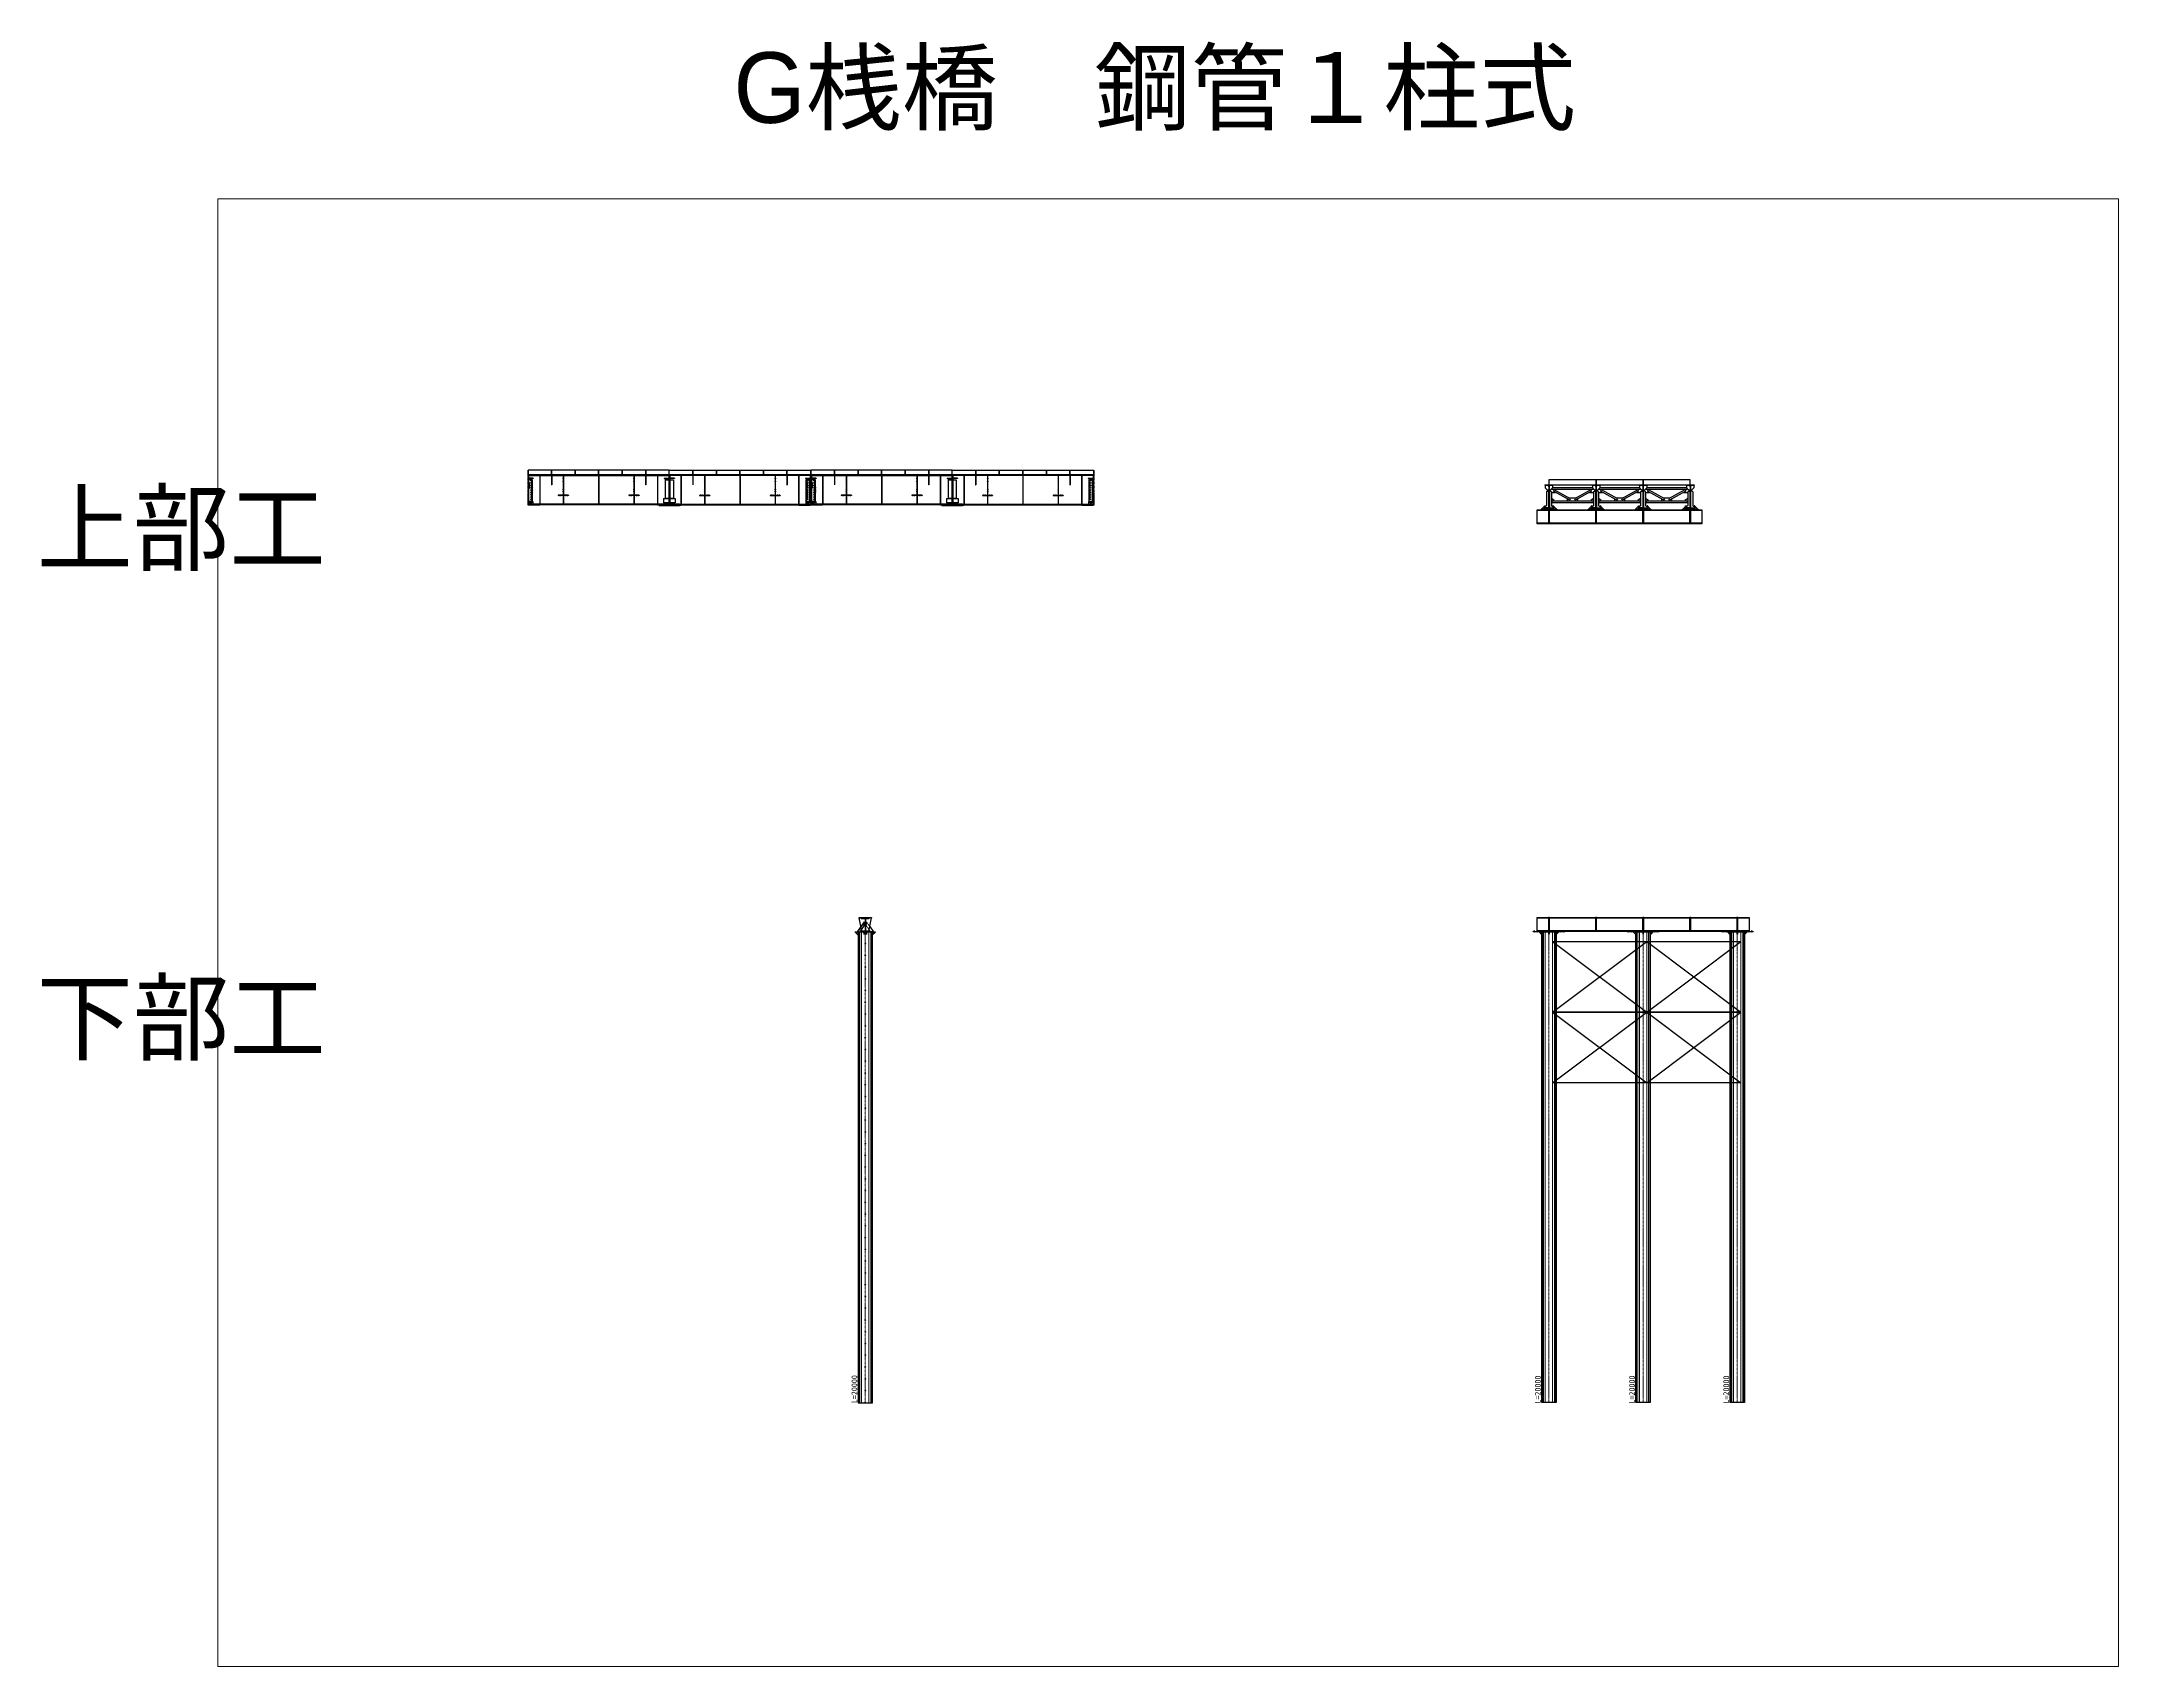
# Model space of a CAD drawing. Extents: x 146707 to 337808, y -286669 to -179901.
# Drawn here: x 249576 to 337808, y -286669 to -217600 of the extents above; entities that cross this region are included whole.
import ezdxf

# ---------------------------------------------------------------- set-up
doc = ezdxf.new("R2010")
doc.units = 0
doc.header["$PDMODE"] = 1
doc.linetypes.add('CENTER', pattern=[2, 1.25, -0.25, 0.25, -0.25])
doc.linetypes.add('DASHED', pattern=[0.75, 0.5, -0.25])
doc.layers.get('0').update_dxf_attribs({"linetype": 'CONTINUOUS'})
doc.layers.get('Defpoints').update_dxf_attribs({"linetype": 'CONTINUOUS', "true_color": 0x5f994c})
for name, color, linetype, lineweight in [('D-BMK', 2, 'CENTER', 13), ('D-STR-CL', 1, 'CENTER', 13), ('D-STR-DIM', 7, 'CONTINUOUS', 13)]:
    doc.layers.add(name, color=color, linetype=linetype, lineweight=lineweight)
for name, color, linetype in [('D-DTR-PG', 7, 'CONTINUOUS'), ('D-STR-BRACE', 1, 'CONTINUOUS'), ('D-STR-G', 1, 'CONTINUOUS'), ('D-STR-G-UKEKETA', 1, 'CONTINUOUS'), ('D-STR-KOUKANKUI', 1, 'CONTINUOUS'), ('D-STR-STR_PG', 7, 'CONTINUOUS'), ('D-STR-TOP', 1, 'CONTINUOUS'), ('D-STR-覆工板', 2, 'CONTINUOUS'), ('S_B_ﾎﾞﾙﾄ', 7, 'CONTINUOUS'), ('S_F_覆工板', 2, 'CONTINUOUS'), ('S_P_PG', 7, 'CONTINUOUS'), ('S_ｽﾁﾌﾅｰ', 7, 'CONTINUOUS')]:
    doc.layers.add(name, color=color, linetype=linetype)
doc.styles.add('MtXpl__', font='')
doc.styles.add('ＭＳ ゴシック', font='')
doc.styles.get('MtXpl__').set_extended_font_data('MS PGothic')
doc.styles.get('ＭＳ ゴシック').set_extended_font_data('MS Gothic')
doc.dimstyles.new('C Dim-100_100_杭長', dxfattribs={"dimscale": 100, "dimtxt": 2.5, "dimasz": 2, "dimexe": 1, "dimexo": 1, "dimgap": 0, "dimtad": 3, "dimjust": 1, "dimdec": 0, "dimzin": 0, "dimdsep": 46, "dimtxsty": 'ＭＳ ゴシック', "dimblk": '矢印30', "dimcen": 0.09, "dimse1": 1, "dimse2": 1, "dimsd1": 1, "dimsd2": 1, "dimclrd": 3, "dimclre": 3, "dimadec": 0, "dimazin": 0, "dimtfac": 1, "dimtdec": 0, "dimtix": 1, "dimtmove": 2, "dimatfit": 3, "dimldrblk": '矢印30', "dimfxl": 1, "dimtolj": 1, "dimtzin": 0, "dimlwd": -1, "dimlwe": -1, "dimarcsym": 0})
pattern_1 = [(135, (15429.9998, -10347.9986), (2.245064, 2.245064), [])]
pattern_2 = [(45, (-3409.9998, -10347.9986), (-2.245064, 2.245064), [])]

# ---------------------------------------------------------------- blocks, each defined once
blk = doc.blocks.new('A$C9015207d')
at = {"color": 0}
blk.add_lwpolyline([(-6, -1), (6, -1), (6, -547), (-6, -547)], close=True, dxfattribs=at)
at = {"layer": 'D-BMK'}
blk.add_line((0, -571), (0, 23), dxfattribs=at)
blk = doc.blocks.new('*U507')
blk.add_lwpolyline([(100, -20), (20, -100), (0, -100), (0, -20), (20, 0), (100, 0), (100, -20)])
blk = doc.blocks.new('*U508')
blk.add_lwpolyline([(100, -20), (20, -100), (0, -100), (0, -20), (20, 0), (100, 0), (100, -20)])
blk = doc.blocks.new('A$C5AB4A4E5')
at = {"layer": 'D-BMK'}
for p, q in [((-625, 50.9989), (-625, -47)), ((-475, 50.9989), (-475, -47)), ((475, 50.9989), (475, -47)), ((625, 50.9989), (625, -47))]:
    blk.add_line(p, q, dxfattribs=at)
at = {"layer": 'D-STR-TOP'}
for points in [[(-675, 0), (675, 0), (675, -22), (-675, -22)], [(-4.5, -22), (4.5, -22), (4.5, -122), (-4.5, -122)]]:
    blk.add_lwpolyline(points, close=True, dxfattribs=at)
at = {"layer": 'D-STR-TOP', "xscale": -1}
blk.add_blockref('*U507', (-304.8, -22), dxfattribs=at)
at = {"layer": 'D-STR-TOP'}
blk.add_blockref('*U508', (304.8, -22), dxfattribs=at)
blk = doc.blocks.new('*D504')
at = {"layer": 'Defpoints', "color": 0, "transparency": 16777216}
for p in [(-305, -616), (-424, -20616), (-305, -20616)]:
    blk.add_point(p, dxfattribs=at)
at = {"color": 0, "transparency": 16777216, "insert": (-471, -20071), "char_height": 250, "attachment_point": 5, "rotation": 90, "style": 'ＭＳ ゴシック'}
blk.add_mtext('\\A1;L=20000', dxfattribs=at)
blk = doc.blocks.new('矢印30')
at = {"color": 0, "linetype": 'ByBlock', "lineweight": -2}
for p, q in [((-1, 0.27), (0, 0)), ((0, 0), (-1, -0.27)), ((0, 0), (-1, 0))]:
    blk.add_line(p, q, dxfattribs=at)
blk = doc.blocks.new('*U521')
at = {"layer": 'D-STR-BRACE'}
for p, q in [((155, 0), (4155, 0)), ((4155, 0), (8155, 0)), ((155, 0), (4155, -3000)), ((155, -3000), (4155, 0)), ((4155, 0), (8155, -3000)), ((4155, -3000), (8155, 0)), ((4155, -3000), (155, -3000)), ((155, -3000), (4155, -3000)), ((155, -3000), (4155, -6000)), ((155, -6000), (4155, -3000)), ((8155, -3000), (4155, -3000)), ((4155, -3000), (8155, -3000)), ((4155, -3000), (8155, -6000)), ((4155, -6000), (8155, -3000)), ((4155, -6000), (155, -6000)), ((8155, -6000), (4155, -6000))]:
    blk.add_line(p, q, dxfattribs=at)
blk = doc.blocks.new('A$C72830B48')
at = {"layer": 'D-STR-G-UKEKETA'}
blk.add_line((-50, -209), (-334, -613), dxfattribs=at)
blk.add_lwpolyline([(-346, -613), (-224, -613), (-50, -365), (-50, -192)], close=True, dxfattribs=at)
at = {"layer": 'D-STR-G-UKEKETA', "color": 151, "linetype": 'DASHED', "lineweight": 5}
blk.add_lwpolyline([(189, -390), (50, -192), (50, -365), (163, -526)], dxfattribs=at)
at = {"layer": 'D-STR-G-UKEKETA'}
blk.add_lwpolyline([(189, -390), (346, -613), (224, -613), (163, -526)], dxfattribs=at)
blk = doc.blocks.new('A$C3e487452')
at = {"layer": 'D-STR-G-UKEKETA'}
blk.add_lwpolyline([(-260, 0), (260, 0), (260, -19), (-260, -19)], close=True, dxfattribs=at)
for points in [[(-260, -19), (-171, -19), (-171, -43), (-37, -43), (-7, -73), (-7, -559), (-37, -589), (-151, -589), (-260, -19)], [(260, -19), (171, -19), (171, -43), (37, -43), (7, -73), (7, -559), (37, -589), (151, -589), (260, -19)]]:
    blk.add_lwpolyline(points, dxfattribs=at)
blk.add_lwpolyline([(-151, -590), (-151, -613), (151, -613), (151, -590), (20, -590, -0.414214), (7, -577), (7, -55, -0.414214), (20, -42), (151, -42), (151, -19), (-151, -19), (-151, -42), (-20, -42, -0.414214), (-7, -55), (-7, -577, -0.414214), (-20, -590), (-151, -590)], format="xyb", close=True, dxfattribs=at)
at = {"layer": 'D-STR-DIM'}
blk.add_blockref('A$C72830B48', (0, 0), dxfattribs=at)
blk = doc.blocks.new('*U388')
blk.add_lwpolyline([(100, -20), (20, -100), (0, -100), (0, -20), (20, 0), (100, 0), (100, -20)])
blk = doc.blocks.new('*U389')
blk.add_lwpolyline([(100, -20), (20, -100), (0, -100), (0, -20), (20, 0), (100, 0), (100, -20)])
blk = doc.blocks.new('A$C5AB4A53A')
at = {"layer": 'D-BMK'}
for p, q in [((-75, 50.9989), (-75, -47)), ((75, 50.9989), (75, -47))]:
    blk.add_line(p, q, dxfattribs=at)
at = {"layer": 'D-STR-TOP'}
for points in [[(-425, 0), (425, 0), (425, -22), (-425, -22)], [(-54.5, -22), (-45.5, -22), (-45.5, -122), (-54.5, -122)], [(45.5, -22), (54.5, -22), (54.5, -122), (45.5, -122)]]:
    blk.add_lwpolyline(points, close=True, dxfattribs=at)
at = {"layer": 'D-STR-TOP', "xscale": -1}
blk.add_blockref('*U388', (-304.8, -22), dxfattribs=at)
at = {"layer": 'D-STR-TOP'}
blk.add_blockref('*U389', (304.8, -22), dxfattribs=at)
blk = doc.blocks.new('*D524')
at = {"layer": 'Defpoints', "color": 0, "lineweight": 13, "transparency": 16777216}
for p in [(-305, -635), (-437, -20635), (-305, -20635)]:
    blk.add_point(p, dxfattribs=at)
at = {"color": 0, "transparency": 16777216, "insert": (-462, -20053), "char_height": 250, "attachment_point": 5, "rotation": 90, "style": 'ＭＳ ゴシック'}
blk.add_mtext('\\A1;L=20000', dxfattribs=at)
blk = doc.blocks.new('PG1B型（主桁添接部）')
at = {"layer": 'D-STR-G'}
blk.add_line((-174, -204), (174, -204), dxfattribs=at)
at = {"layer": 'D-STR-G', "linetype": 'Continuous'}
for p, q in [((-174, -204), (-174, -984)), ((-174, -204), (174, -204)), ((174, -204), (174, -984)), ((-436, -1228), (436, -1228)), ((-436, -1228), (-436, -1249)), ((-436, -1249), (436, -1249)), ((-436, -1284), (-436, -1302)), ((-436, -1284), (436, -1284)), ((-436, -1302), (436, -1302)), ((-249, -1004), (-249, -1184)), ((-249, -1004), (249, -1004)), ((249, -1184), (-249, -1184)), ((-174, -984), (174, -984)), ((249, -1004), (249, -1184)), ((436, -1228), (436, -1249)), ((436, -1284), (436, -1302))]:
    blk.add_line(p, q, dxfattribs=at)
blk = doc.blocks.new('PMG-6.0B(側)')
for p in [(189.0169, -0.001), (1499.999, -0.001), (4499.999, -0.001), (5810.9861, -0.001)]:
    blk.add_point(p)
at = {"layer": 'D-BMK'}
for p, q in [((1322.499, -835.5), (1322.499, -904.5)), ((1397.499, -835.5), (1397.499, -904.5)), ((1465.499, -160), (1534.499, -160)), ((1465.499, -280), (1534.499, -280)), ((1465.499, -625), (1534.499, -625)), ((1465.499, -700), (1534.499, -700)), ((1602.499, -835.5), (1602.499, -904.5)), ((1677.499, -835.5), (1677.499, -904.5)), ((4322.499, -835.5), (4322.499, -904.5)), ((4397.499, -835.5), (4397.499, -904.5)), ((4465.499, -160), (4534.499, -160)), ((4465.499, -280), (4534.499, -280)), ((4465.499, -625), (4534.499, -625)), ((4465.499, -700), (4534.499, -700)), ((4602.499, -835.5), (4602.499, -904.5)), ((4677.499, -835.5), (4677.499, -904.5))]:
    blk.add_line(p, q, dxfattribs=at)
at = {"layer": 'D-STR-G'}
for p, q in [((0, 0), (5999.998, 0)), ((19, 0), (19, -1284)), ((0, -0.001), (0, -150)), ((19, -150), (0, -150)), ((5980.998, -29), (19, -29)), ((219, -132), (19, -132)), ((219, -148), (19, -148)), ((219, -132), (219, -148)), ((494, -29), (494, -1249)), ((505.999, -29), (505.999, -1249)), ((995.499, -29), (995.499, -429)), ((995.499, -429), (1004.499, -429)), ((1004.499, -29), (1004.499, -429)), ((1282.499, -865.5), (1495.499, -865.5)), ((1282.499, -865.5), (1282.499, -874.5)), ((1282.499, -874.5), (1495.499, -874.5)), ((1495.499, -29), (1495.499, -1249)), ((1504.499, -29), (1504.499, -1249)), ((1504.499, -865.5), (1717.499, -865.5)), ((1504.499, -874.5), (1717.499, -874.5)), ((1717.499, -865.5), (1717.499, -874.5)), ((2993.999, -29), (2993.999, -1229)), ((3005.999, -29), (3005.999, -1229)), ((4282.499, -865.5), (4282.499, -874.5)), ((4282.499, -865.5), (4495.499, -865.5)), ((4282.499, -874.5), (4495.499, -874.5)), ((4495.499, -29), (4495.499, -1249)), ((4504.499, -29), (4504.499, -1249)), ((4504.499, -865.5), (4717.499, -865.5)), ((4504.499, -874.5), (4717.499, -874.5)), ((4717.499, -865.5), (4717.499, -874.5)), ((4995.499, -29), (4995.499, -429)), ((4995.499, -429), (5004.499, -429)), ((5004.499, -29), (5004.499, -429)), ((5493.999, -29), (5493.999, -1249)), ((5505.998, -29), (5505.998, -1249)), ((5780.999, -132), (5780.999, -148)), ((5780.999, -132), (5980.998, -132)), ((5780.999, -148), (5980.998, -148)), ((5980.998, -0.001), (5980.998, -1284)), ((5980.998, -150), (5999.998, -150)), ((5999.997, -0.001), (5999.997, -150)), ((19, -1249), (5980.998, -1249)), ((19, -1284), (494, -1284)), ((494, -1284), (554.9985, -1273)), ((554.9985, -1249), (554.9985, -1273)), ((554.9985, -1273), (5444.9985, -1273)), ((3005.999, -1229), (2993.999, -1229)), ((5444.9985, -1249), (5444.9985, -1273)), ((5444.9985, -1273), (5505.999, -1284)), ((5505.999, -1284), (5980.998, -1284))]:
    blk.add_line(p, q, dxfattribs=at)
blk = doc.blocks.new('GAS-1BL')
at = {"layer": 'S_B_ﾎﾞﾙﾄ', "color": 2, "linetype": 'CENTER', "ltscale": 0.01}
for p, q in [((-214, -552), (-164, -552)), ((-214, -642), (-164, -642)), ((-214, -732), (-164, -732))]:
    blk.add_line(p, q, dxfattribs=at)
at = {"layer": 'S_P_PG', "color": 6}
for p, q in [((-189, -1134), (-189, -204)), ((-189, -204), (-59, -204)), ((-177, -1134), (-177, -204)), ((-59, -204), (-39, -224)), ((-39, -1134), (-39, -224)), ((-39, -584), (-24, -584)), ((-24, -304), (-14, -314)), ((-14, -574), (-24, -584)), ((-14, -574), (-14, -314))]:
    blk.add_line(p, q, dxfattribs=at)
at = {"layer": 'S_P_PG', "color": 6, "linetype": 'Continuous'}
blk.add_line((-24, -304), (-39, -304), dxfattribs=at)
blk = doc.blocks.new('*U446')
at = {"layer": 'D-STR-覆工板'}
for points in [[(0, 0), (1000, 0), (1000, -208), (0, -208)], [(1000, 0), (2000, 0), (2000, -208), (1000, -208)], [(2000, 0), (3000, 0), (3000, -208), (2000, -208)], [(3000, 0), (4000, 0), (4000, -208), (3000, -208)], [(4000, 0), (5000, 0), (5000, -208), (4000, -208)], [(5000, 0), (6000, 0), (6000, -208), (5000, -208)]]:
    blk.add_lwpolyline(points, close=True, dxfattribs=at)
blk = doc.blocks.new('GCP-M(側面)')
at = {"layer": 'D-DTR-PG', "color": 4}
for p, q in [((-100, 150), (-100, 0)), ((-100, 150), (100, 150)), ((-100, 12), (100, 12)), ((-100, 0), (100, 0)), ((4.5, 112), (-4.5, 112)), ((-4.5, 112), (-4.5, 12)), ((4.5, 112), (4.5, 12)), ((100, 150), (100, 0))]:
    blk.add_line(p, q, dxfattribs=at)
at = {"layer": 'D-STR-CL', "linetype": 'CENTER', "ltscale": 5}
for p, q in [((-50, 30), (-50, -20)), ((50, 30), (50, -20))]:
    blk.add_line(p, q, dxfattribs=at)
blk = doc.blocks.new('B 1-φ25')
at = {"layer": 'S_B_ﾎﾞﾙﾄ', "color": 1, "linetype": 'CENTER', "lineweight": 9}
for p, q in [((25, 0), (-25, 0)), ((0, 25), (0, -25))]:
    blk.add_line(p, q, dxfattribs=at)
at = {"layer": 'S_B_ﾎﾞﾙﾄ'}
blk.add_circle((0, 0), 12.2, dxfattribs=at)
blk = doc.blocks.new('G桟橋／1B型／12.0m(M6B+M6B)側面図')
h = blk.add_hatch()
h.set_pattern_fill('ANSI31', color=256)
h.set_pattern_definition(pattern_2)
edge = h.paths.add_edge_path()
edge.add_arc((69, -552), 12.2, -180, 180, ccw=False)
h = blk.add_hatch()
h.set_pattern_fill('ANSI31', color=256)
h.set_pattern_definition(pattern_2)
edge = h.paths.add_edge_path()
edge.add_arc((69, -652), 12.2, -180, 180, ccw=False)
h = blk.add_hatch()
h.set_pattern_fill('ANSI31', color=256)
h.set_pattern_definition(pattern_2)
edge = h.paths.add_edge_path()
edge.add_arc((69, -752), 12.2, -180, 180, ccw=False)
h = blk.add_hatch()
h.set_pattern_fill('ANSI31', color=256)
h.set_pattern_definition(pattern_2)
edge = h.paths.add_edge_path()
edge.add_arc((144, -452), 12.2, 0, 360)
h = blk.add_hatch()
h.set_pattern_fill('ANSI31', color=256)
h.set_pattern_definition(pattern_2)
edge = h.paths.add_edge_path()
edge.add_arc((144, -552), 12.2, 0, 360)
h = blk.add_hatch()
h.set_pattern_fill('ANSI31', color=256)
h.set_pattern_definition(pattern_2)
edge = h.paths.add_edge_path()
edge.add_arc((144, -652), 12.2, 0, 360)
h = blk.add_hatch()
h.set_pattern_fill('ANSI31', color=256)
h.set_pattern_definition(pattern_2)
edge = h.paths.add_edge_path()
edge.add_arc((144, -752), 12.2, -180, 180, ccw=False)
h = blk.add_hatch()
h.set_pattern_fill('ANSI31', color=256)
h.set_pattern_definition(pattern_2)
edge = h.paths.add_edge_path()
edge.add_arc((144, -852), 12.2, 0, 360)
h = blk.add_hatch()
h.set_pattern_fill('ANSI31', color=256)
h.set_pattern_definition(pattern_1)
edge = h.paths.add_edge_path()
edge.add_arc((11876, -452), 12.2, 0, 360)
h = blk.add_hatch()
h.set_pattern_fill('ANSI31', color=256)
h.set_pattern_definition(pattern_1)
edge = h.paths.add_edge_path()
edge.add_arc((11876, -552), 12.2, 0, 360)
h = blk.add_hatch()
h.set_pattern_fill('ANSI31', color=256)
h.set_pattern_definition(pattern_1)
edge = h.paths.add_edge_path()
edge.add_arc((11876, -652), 12.2, 0, 360)
h = blk.add_hatch()
h.set_pattern_fill('ANSI31', color=256)
h.set_pattern_definition(pattern_1)
edge = h.paths.add_edge_path()
edge.add_arc((11876, -752), 12.2, 0, 360)
h = blk.add_hatch()
h.set_pattern_fill('ANSI31', color=256)
h.set_pattern_definition(pattern_1)
edge = h.paths.add_edge_path()
edge.add_arc((11876, -852), 12.2, 0, 360)
h = blk.add_hatch()
h.set_pattern_fill('ANSI31', color=256)
h.set_pattern_definition(pattern_1)
edge = h.paths.add_edge_path()
edge.add_arc((11951, -552), 12.2, 0, 360)
h = blk.add_hatch()
h.set_pattern_fill('ANSI31', color=256)
h.set_pattern_definition(pattern_1)
edge = h.paths.add_edge_path()
edge.add_arc((11951, -652), 12.2, 0, 360)
h = blk.add_hatch()
h.set_pattern_fill('ANSI31', color=256)
h.set_pattern_definition(pattern_1)
edge = h.paths.add_edge_path()
edge.add_arc((11951, -752), 12.2, 0, 360)
h = blk.add_hatch()
h.set_pattern_fill('ANSI31', color=256)
h.set_pattern_definition(pattern_2)
edge = h.paths.add_edge_path()
edge.add_arc((77, -1386), 12.2, 0, 360)
h = blk.add_hatch()
h.set_pattern_fill('ANSI31', color=256)
h.set_pattern_definition(pattern_2)
edge = h.paths.add_edge_path()
edge.add_arc((144, -952), 12.2, 0, 360)
h = blk.add_hatch()
h.set_pattern_fill('ANSI31', color=256)
h.set_pattern_definition(pattern_2)
edge = h.paths.add_edge_path()
edge.add_arc((144, -1052), 12.2, 0, 360)
h = blk.add_hatch()
h.set_pattern_fill('ANSI31', color=256)
h.set_pattern_definition(pattern_2)
edge = h.paths.add_edge_path()
edge.add_arc((144, -1152), 12.2, 0, 360)
h = blk.add_hatch()
h.set_pattern_fill('ANSI31', color=256)
h.set_pattern_definition(pattern_2)
edge = h.paths.add_edge_path()
edge.add_arc((144, -1252), 12.2, 0, 360)
h = blk.add_hatch()
h.set_pattern_fill('ANSI31', color=256)
h.set_pattern_definition(pattern_2)
edge = h.paths.add_edge_path()
edge.add_arc((152, -1386), 12.2, 0, 360)
h = blk.add_hatch()
h.set_pattern_fill('ANSI31', color=256)
h.set_pattern_definition(pattern_1)
edge = h.paths.add_edge_path()
edge.add_arc((11868, -1386), 12.2, -180, 180, ccw=False)
h = blk.add_hatch()
h.set_pattern_fill('ANSI31', color=256)
h.set_pattern_definition(pattern_1)
edge = h.paths.add_edge_path()
edge.add_arc((11876, -952), 12.2, 0, 360)
h = blk.add_hatch()
h.set_pattern_fill('ANSI31', color=256)
h.set_pattern_definition(pattern_1)
edge = h.paths.add_edge_path()
edge.add_arc((11876, -1052), 12.2, 0, 360)
h = blk.add_hatch()
h.set_pattern_fill('ANSI31', color=256)
h.set_pattern_definition(pattern_1)
edge = h.paths.add_edge_path()
edge.add_arc((11876, -1152), 12.2, 0, 360)
h = blk.add_hatch()
h.set_pattern_fill('ANSI31', color=256)
h.set_pattern_definition(pattern_1)
edge = h.paths.add_edge_path()
edge.add_arc((11876, -1252), 12.2, 0, 360)
h = blk.add_hatch()
h.set_pattern_fill('ANSI31', color=256)
h.set_pattern_definition(pattern_1)
edge = h.paths.add_edge_path()
edge.add_arc((11943, -1386), 12.2, -180, 180, ccw=False)
for centre in [(144, -452), (144, -552), (144, -652), (144, -852), (11876, -452), (11876, -552), (11876, -652), (11876, -852), (144, -952), (144, -1052), (144, -1152), (144, -1252), (11876, -952), (11876, -1052), (11876, -1152), (11876, -1252)]:
    blk.add_circle(centre, 12.2)
at = {"layer": 'Defpoints', "linetype": 'CENTER'}
for p, q in [((0, 0), (0, -1492)), ((12020, 0), (12020, -1492))]:
    blk.add_line(p, q, dxfattribs=at)
at = {"layer": 'S_B_ﾎﾞﾙﾄ', "color": 1, "linetype": 'CENTER', "lineweight": 9}
for p, q in [((69, -552), (144, -552)), ((69, -552), (69, -752)), ((69, -652), (144, -652)), ((69, -752), (144, -752)), ((144, -452), (144, -1252)), ((11876, -452), (11876, -1252)), ((11951, -552), (11876, -552)), ((11951, -652), (11876, -652)), ((11951, -752), (11876, -752)), ((11951, -552), (11951, -752)), ((152, -1386), (77, -1386)), ((11868, -1386), (11943, -1386))]:
    blk.add_line(p, q, dxfattribs=at)
at = {"xscale": -1}
for name, p in [('PMG-6.0B(側)', (6010, -208)), ('GAS-1BL', (10, -208)), ('GCP-M(側面)', (115, -1492))]:
    blk.add_blockref(name, p, dxfattribs=at)
for name, p in [('PG1B型（主桁添接部）', (6010, -208)), ('PMG-6.0B(側)', (6010, -208)), ('GAS-1BL', (12010, -208)), ('GCP-M(側面)', (11905, -1492))]:
    blk.add_blockref(name, p)
at = {"layer": 'S_B_ﾎﾞﾙﾄ', "color": 2, "extrusion": (0, 0, -1), "xscale": -1, "zscale": -1}
blk.add_blockref('B 1-φ25', (-69, -552), dxfattribs=at)
at = {"layer": 'S_B_ﾎﾞﾙﾄ', "extrusion": (0, 0, -1), "xscale": -1, "zscale": -1}
for p in [(-69, -652), (-69, -752), (-69, -752), (-144, -452), (-144, -552), (-144, -652), (-144, -752), (-144, -852), (-77, -1386), (-144, -952), (-144, -1052), (-144, -1152), (-144, -1252), (-152, -1386)]:
    blk.add_blockref('B 1-φ25', p, dxfattribs=at)
at = {"layer": 'S_B_ﾎﾞﾙﾄ', "extrusion": (0, 0, -1), "zscale": -1}
for p in [(-11876, -452), (-11876, -552), (-11876, -652), (-11876, -752), (-11876, -852), (-11951, -652), (-11951, -752), (-11951, -752), (-11868, -1386), (-11876, -952), (-11876, -1052), (-11876, -1152), (-11876, -1252), (-11943, -1386)]:
    blk.add_blockref('B 1-φ25', p, dxfattribs=at)
at = {"layer": 'S_B_ﾎﾞﾙﾄ', "color": 2, "extrusion": (0, 0, -1), "zscale": -1}
blk.add_blockref('B 1-φ25', (-11951, -552), dxfattribs=at)
at = {"layer": 'S_F_覆工板', "xscale": -1}
blk.add_blockref('*U446', (6010, 0), dxfattribs=at)
at = {"layer": 'S_F_覆工板'}
blk.add_blockref('*U446', (6010, 0), dxfattribs=at)
blk = doc.blocks.new('*U527')
at = {"layer": 'D-STR-STR_PG'}
for p in [(-10, 0), (12010, 0)]:
    blk.add_blockref('G桟橋／1B型／12.0m(M6B+M6B)側面図', p, dxfattribs=at)
blk = doc.blocks.new('GCP（断面）')
at = {"layer": 'D-DTR-PG', "linetype": 'Continuous', "lineweight": 0}
h = blk.add_hatch(dxfattribs=at)
h.set_pattern_fill('ANSI31', color=0, scale=2, style=0)
h.paths.add_polyline_path([(12, 12), (12, 12.25), (0, 12.25), (0, -27.25), (12, -27.25)])
at = {"layer": 'D-DTR-PG', "color": 0, "linetype": 'Continuous'}
for p, q in [((0, 40), (3.5, 40)), ((0, 40), (0, -110)), ((12, 31.5), (12, -86)), ((12, 12), (22, 12)), ((12, 12), (22, 12)), ((0, -110), (150, -110)), ((24, -98), (141.5, -98)), ((32, -98), (122, -98)), ((122, -88), (122, -98)), ((150, -106.5), (150, -110))]:
    blk.add_line(p, q, dxfattribs=at)
at = {"layer": 'D-DTR-PG', "color": 0}
for p, q in [((0, 28.00001), (0, -72.00004)), ((12, 12), (12, -78)), ((22, 12), (122, -88)), ((0, -72.00004), (0, -110))]:
    blk.add_line(p, q, dxfattribs=at)
at = {"layer": 'D-DTR-PG', "color": 0, "linetype": 'Continuous', "lineweight": 0}
for p, q in [((12, 12.25), (0, 12.25)), ((12, -27.25), (0, -27.25))]:
    blk.add_line(p, q, dxfattribs=at)
at = {"layer": 'D-DTR-PG', "color": 0, "linetype": 'Continuous'}
for centre, radius, start, end in [((3.5, 31.5), 8.5, 0, 90), ((24, -86), 12, 180, 270), ((141.5, -106.5), 8.5, 0, 90)]:
    blk.add_arc(centre, radius, start, end, dxfattribs=at)
at = {"layer": 'D-DTR-PG', "color": 0}
blk.add_arc((12, -98), 30, 0, 90, dxfattribs=at)
at = {"layer": 'D-STR-CL', "ltscale": 5}
blk.add_line((100, -81), (100, -130), dxfattribs=at)
blk = doc.blocks.new('GAS-3D(2型)')
at = {"color": 6}
blk.add_line((6.5002, -269.9987), (18.5002, -269.9987), dxfattribs=at)
at = {"layer": 'D-DTR-PG', "color": 6}
for p, q in [((6.5002, -269.9987), (6.5002, -984.99873)), ((86.5002, -269.9987), (18.5002, -269.9987)), ((18.5002, -269.9987), (18.5002, -980.99873)), ((86.5002, -269.9987), (106.5002, -289.9987)), ((106.5002, -289.9987), (106.5002, -880.99873)), ((6.5002, -980.99873), (182.5012, -980.99873)), ((6.5002, -984.99873), (18.5002, -996.99873)), ((18.5002, -996.99873), (182.5012, -996.99873)), ((126.5002, -900.99873), (170.5012, -900.99873)), ((170.5012, -890.99868), (170.5012, -980.99873)), ((182.5012, -890.99868), (170.5012, -890.99868)), ((182.5012, -890.99868), (182.5012, -996.99873))]:
    blk.add_line(p, q, dxfattribs=at)
blk.add_arc((126.5002, -880.99873), 20, 180, 270, dxfattribs=at)
blk = doc.blocks.new('GFH-2D')
at = {"layer": 'D-DTR-PG', "color": 5}
for p, q in [((-180, 22), (-180, 0)), ((-180, 22), (180, 22)), ((-180, 0), (180, 0)), ((-170, 38), (-120, 38)), ((-170, 22), (-170, 38)), ((-120, 38), (-120, 22)), ((170, 38), (120, 38)), ((120, 38), (120, 22)), ((170, 22), (170, 38)), ((180, 22), (180, 0))]:
    blk.add_line(p, q, dxfattribs=at)
blk = doc.blocks.new('PEG-6.0B(支点側)')
at = {"color": 5, "lineweight": 9}
for points in [[(-110, -1005), (-20, -1005), (-20, -997), (-110, -997)], [(110, -1005), (20, -1005), (20, -997), (110, -997)]]:
    blk.add_lwpolyline(points, close=True, dxfattribs=at)
for centre, start, end in [((-7, -19), 180, 270), ((6, -19), 270, 0)]:
    blk.add_arc(centre, 35, start, end)
at = {"layer": 'D-DTR-PG', "linetype": 'Continuous'}
for p, q in [((-175, 0), (175, 0)), ((-175, 0), (-175, -19)), ((-175, -19), (175, -19)), ((-157, -19), (-157, -119)), ((-57, -219), (-157, -119)), ((-7, -219), (-57, -219)), ((-7, -19), (-7, -1005)), ((6, -19), (6, -1005)), ((6, -219), (56, -219)), ((56, -219), (156, -119)), ((156, -19), (156, -119)), ((175, 0), (175, -19)), ((-110, -1005), (110, -1005)), ((-110, -1005), (-110, -1018)), ((-110, -1018), (110, -1018)), ((110, -1005), (110, -1018))]:
    blk.add_line(p, q, dxfattribs=at)
at = {"layer": 'D-STR-CL'}
blk.add_line((0, 0), (0, -1040), dxfattribs=at)
at = {"color": 3, "xscale": -1}
blk.add_blockref('GCP（断面）', (-183, -930), dxfattribs=at)
at = {"color": 3}
blk.add_blockref('GCP（断面）', (183, -930), dxfattribs=at)
at = {"layer": 'D-DTR-PG', "xscale": -1}
blk.add_blockref('GAS-3D(2型)', (0, 0), dxfattribs=at)
at = {"layer": 'D-DTR-PG'}
for name, p in [('GAS-3D(2型)', (0, 0)), ('GFH-2D', (0, -1040))]:
    blk.add_blockref(name, p, dxfattribs=at)
blk = doc.blocks.new('PSB-2.0D')
at = {"layer": 'D-DTR-PG', "color": 0, "linetype": 'ByBlock', "lineweight": -2}
for p, q in [((24, -270), (24, -219)), ((105, -320), (277, -320)), ((224, -665), (105, -586)), ((105, -740), (125, -740)), ((125, -149), (125, -185)), ((125, -185), (1875, -185)), ((125, -675), (1875, -675)), ((125, -675), (125, -750)), ((125, -750), (1875, -750)), ((155, -110), (1845, -110)), ((190, -272), (227, -207)), ((883, -653), (190, -272)), ((224, -665), (224, -675)), ((919, -588), (227, -207)), ((289, -241), (289, -185)), ((780, -597), (780, -675)), ((851, -550), (1149, -550)), ((883, -653), (919, -588)), ((1773, -207), (1081, -588)), ((1081, -588), (1117, -653)), ((1810, -272), (1117, -653)), ((1220, -675), (1220, -597)), ((1711, -185), (1711, -241)), ((1723, -320), (1895, -320)), ((1773, -207), (1810, -272)), ((1895, -586), (1776, -665)), ((1776, -665), (1776, -675)), ((1875, -185), (1875, -149)), ((1875, -185), (1875, -149)), ((1875, -675), (1875, -750)), ((1875, -740), (1895, -740)), ((1976, -219), (1976, -270))]:
    blk.add_line(p, q, dxfattribs=at)
blk = doc.blocks.new('G桟橋／2型／PSB断面@2.0m')
at = {"layer": 'D-STR-覆工板'}
blk.add_lwpolyline([(0, -208), (2000, -208), (2000, 0), (0, 0)], close=True, dxfattribs=at)
at = {"layer": 'D-DTR-PG'}
for name, p in [('PEG-6.0B(支点側)', (0, -208)), ('PSB-2.0D', (0, -208)), ('PEG-6.0B(支点側)', (2000, -208))]:
    blk.add_blockref(name, p, dxfattribs=at)
blk = doc.blocks.new('*U525')
at = {"layer": 'D-STR-G-UKEKETA'}
for points in [[(-500.0006, -1266.99701), (6500, -1266.99701), (6500, -1860.99701), (-500.0006, -1860.99701)], [(-500.0006, -1289.99701), (6500, -1289.99701), (6500, -1837.99701), (-500.0006, -1837.99701)], [(-9.5006, -1266.99701), (9.4994, -1266.99701), (9.4994, -1836.99701), (-9.5006, -1836.99701)], [(1990.4994, -1266.99701), (2009.4994, -1266.99701), (2009.4994, -1836.99701), (1990.4994, -1836.99701)], [(3990.4994, -1266.99701), (4009.4994, -1266.99701), (4009.4994, -1836.99701), (3990.4994, -1836.99701)], [(5990.4994, -1266.99701), (6009.4994, -1266.99701), (6009.4994, -1836.99701), (5990.4994, -1836.99701)]]:
    blk.add_lwpolyline(points, close=True, dxfattribs=at)
at = {"layer": 'Defpoints'}
for p, q in [((-0.0006, -1247.99701), (-0.0006, -1860.99701)), ((1999.9994, -1247.99701), (1999.9994, -1860.99701)), ((3999.9994, -1247.99701), (3999.9994, -1860.99701)), ((5999.9994, -1247.99701), (5999.9994, -1860.99701))]:
    blk.add_line(p, q, dxfattribs=at)
at = {"layer": 'D-STR-STR_PG'}
for p in [(0, 0), (2000, 0), (4000, 0)]:
    blk.add_blockref('G桟橋／2型／PSB断面@2.0m', p, dxfattribs=at)
blk = doc.blocks.new('*U502')
at = {"layer": 'D-BMK'}
blk.add_line((0, -616), (0, -20616), dxfattribs=at)
at = {"layer": 'D-STR-KOUKANKUI', "lineweight": 9}
for p, q in [((-279.8, -616), (-279.8, -20616)), ((-229.8, -616), (-229.8, -20616)), ((-154.8, -616), (-154.8, -20616)), ((154.8, -616), (154.8, -20616)), ((229.8, -616), (229.8, -20616)), ((279.8, -616), (279.8, -20616))]:
    blk.add_line(p, q, dxfattribs=at)
at = {"layer": 'D-STR-KOUKANKUI'}
blk.add_lwpolyline([(-304.8, -20616), (-304.8, -616), (304.8, -616), (304.8, -20616)], close=True, dxfattribs=at)
at = {"layer": 'Defpoints'}
blk.add_circle((0, -1094), 3.44, dxfattribs=at)
at = {"layer": 'D-STR-TOP'}
blk.add_blockref('A$C5AB4A4E5', (0, -594), dxfattribs=at)
at = {"layer": 'S_ｽﾁﾌﾅｰ'}
blk.add_blockref('A$C9015207d', (0, -23), dxfattribs=at)
dim = blk.add_linear_dim(base=(-424.3, -20616), p1=(-304.8, -616), p2=(-304.8, -20616), angle=90, dimstyle='C Dim-100_100_杭長', override={"dimpost": 'L=<>'})
dim.commit()
dim.dimension.update_dxf_attribs({"geometry": '*D504', "text_midpoint": (-470.8, -20070.5), "dimtype": 128})
blk = doc.blocks.new('*U401')
at = {"layer": 'D-BMK'}
blk.add_line((0, -635), (0, -20635), dxfattribs=at)
at = {"layer": 'D-STR-KOUKANKUI', "lineweight": 9}
for p, q in [((-279.8, -635), (-279.8, -20635)), ((-229.8, -635), (-229.8, -20635)), ((-154.8, -635), (-154.8, -20635)), ((154.8, -635), (154.8, -20635)), ((229.8, -635), (229.8, -20635)), ((279.8, -635), (279.8, -20635))]:
    blk.add_line(p, q, dxfattribs=at)
at = {"layer": 'D-STR-KOUKANKUI'}
blk.add_lwpolyline([(304.8, -20635), (304.8, -635), (-304.8, -635), (-304.8, -20635)], close=True, dxfattribs=at)
at = {"layer": 'Defpoints'}
for centre in [(0, -1113), (0, -1613), (0, -2113), (0, -2613), (0, -3113), (0, -3613), (0, -4113), (0, -4613), (0, -5113), (0, -5613), (0, -6113), (0, -6613), (0, -7113), (0, -7613), (0, -8113), (0, -8613), (0, -9113), (0, -9613), (0, -10113), (0, -10613), (0, -11113), (0, -11613), (0, -12113), (0, -12613), (0, -13113), (0, -13613), (0, -14113), (0, -14613), (0, -15113), (0, -15613), (0, -16113), (0, -16613), (0, -17113), (0, -17613), (0, -18113), (0, -18613), (0, -19113), (0, -19613), (0, -20113), (0, -20613)]:
    blk.add_circle(centre, 16.5, dxfattribs=at)
blk.add_blockref('A$C3e487452', (0, 0))
at = {"layer": 'D-STR-TOP'}
blk.add_blockref('A$C5AB4A53A', (0, -613), dxfattribs=at)
dim = blk.add_linear_dim(base=(-437.5, -20635), p1=(-304.8, -635), p2=(-304.8, -20635), angle=90, dimstyle='C Dim-100_100_杭長', override={"dimpost": 'L=<>'})
dim.commit()
dim.dimension.update_dxf_attribs({"geometry": '*D524', "text_midpoint": (-461.7, -20053.4), "dimtype": 160})

msp = doc.modelspace()

# ---------------------------------------------------------------- linework, layer by layer
at = {"layer": 'D-STR-DIM', "lineweight": 13}
msp.add_lwpolyline([(257068.6, -224287.3), (337808.2, -224287.3), (337808.2, -286668.7), (257068.6, -286668.7)], close=True, dxfattribs=at)
at = {"layer": 'D-STR-G-UKEKETA'}
for points in [[(313114.5, -254827.7), (322114.5, -254827.7), (322114.5, -255421.7), (313114.5, -255421.7)], [(313114.5, -254850.7), (322114.5, -254850.7), (322114.5, -255398.7), (313114.5, -255398.7)], [(313605, -254827.7), (313624, -254827.7), (313624, -255397.7), (313605, -255397.7)], [(315605, -254827.7), (315624, -254827.7), (315624, -255397.7), (315605, -255397.7)], [(317605, -254827.7), (317624, -254827.7), (317624, -255397.7), (317605, -255397.7)], [(319605, -254827.7), (319624, -254827.7), (319624, -255397.7), (319605, -255397.7)], [(321605, -254827.7), (321624, -254827.7), (321624, -255397.7), (321605, -255397.7)]]:
    msp.add_lwpolyline(points, close=True, dxfattribs=at)
at = {"layer": 'Defpoints'}
for p, q in [((313614.5, -254808.7), (313614.5, -255421.7)), ((315614.5, -254808.7), (315614.5, -255421.7)), ((317614.5, -254808.7), (317614.5, -255421.7)), ((319614.5, -254808.7), (319614.5, -255421.7)), ((321614.5, -254808.7), (321614.5, -255421.7))]:
    msp.add_line(p, q, dxfattribs=at)

# ---------------------------------------------------------------- block references
for name, p in [('*U527', (270243.9, -235812.9)), ('*U525', (313614.5, -236236.8))]:
    msp.add_blockref(name, p)
at = {"layer": 'D-STR-BRACE'}
msp.add_blockref('*U521', (313614.5, -255859), dxfattribs=at)
at = {"layer": 'D-STR-KOUKANKUI'}
for name, p in [('*U401', (284571.1, -254827.7)), ('*U502', (313614.5, -254827.7)), ('*U502', (317614.5, -254827.7)), ('*U502', (321614.5, -254827.7))]:
    msp.add_blockref(name, p, dxfattribs=at)

# ---------------------------------------------------------------- texts
at = {"layer": 'D-STR-DIM', "lineweight": 13, "style": 'MtXpl__'}
for s, p in [('G桟橋\u3000鋼管１柱式', (278975.5, -221058.1)), ('上部工', (249367.3, -239776.9)), ('下部工', (249367.3, -260587.5))]:
    msp.add_text(s, height=3000, dxfattribs=at).set_placement(p)

doc.saveas('drawing.dxf')
